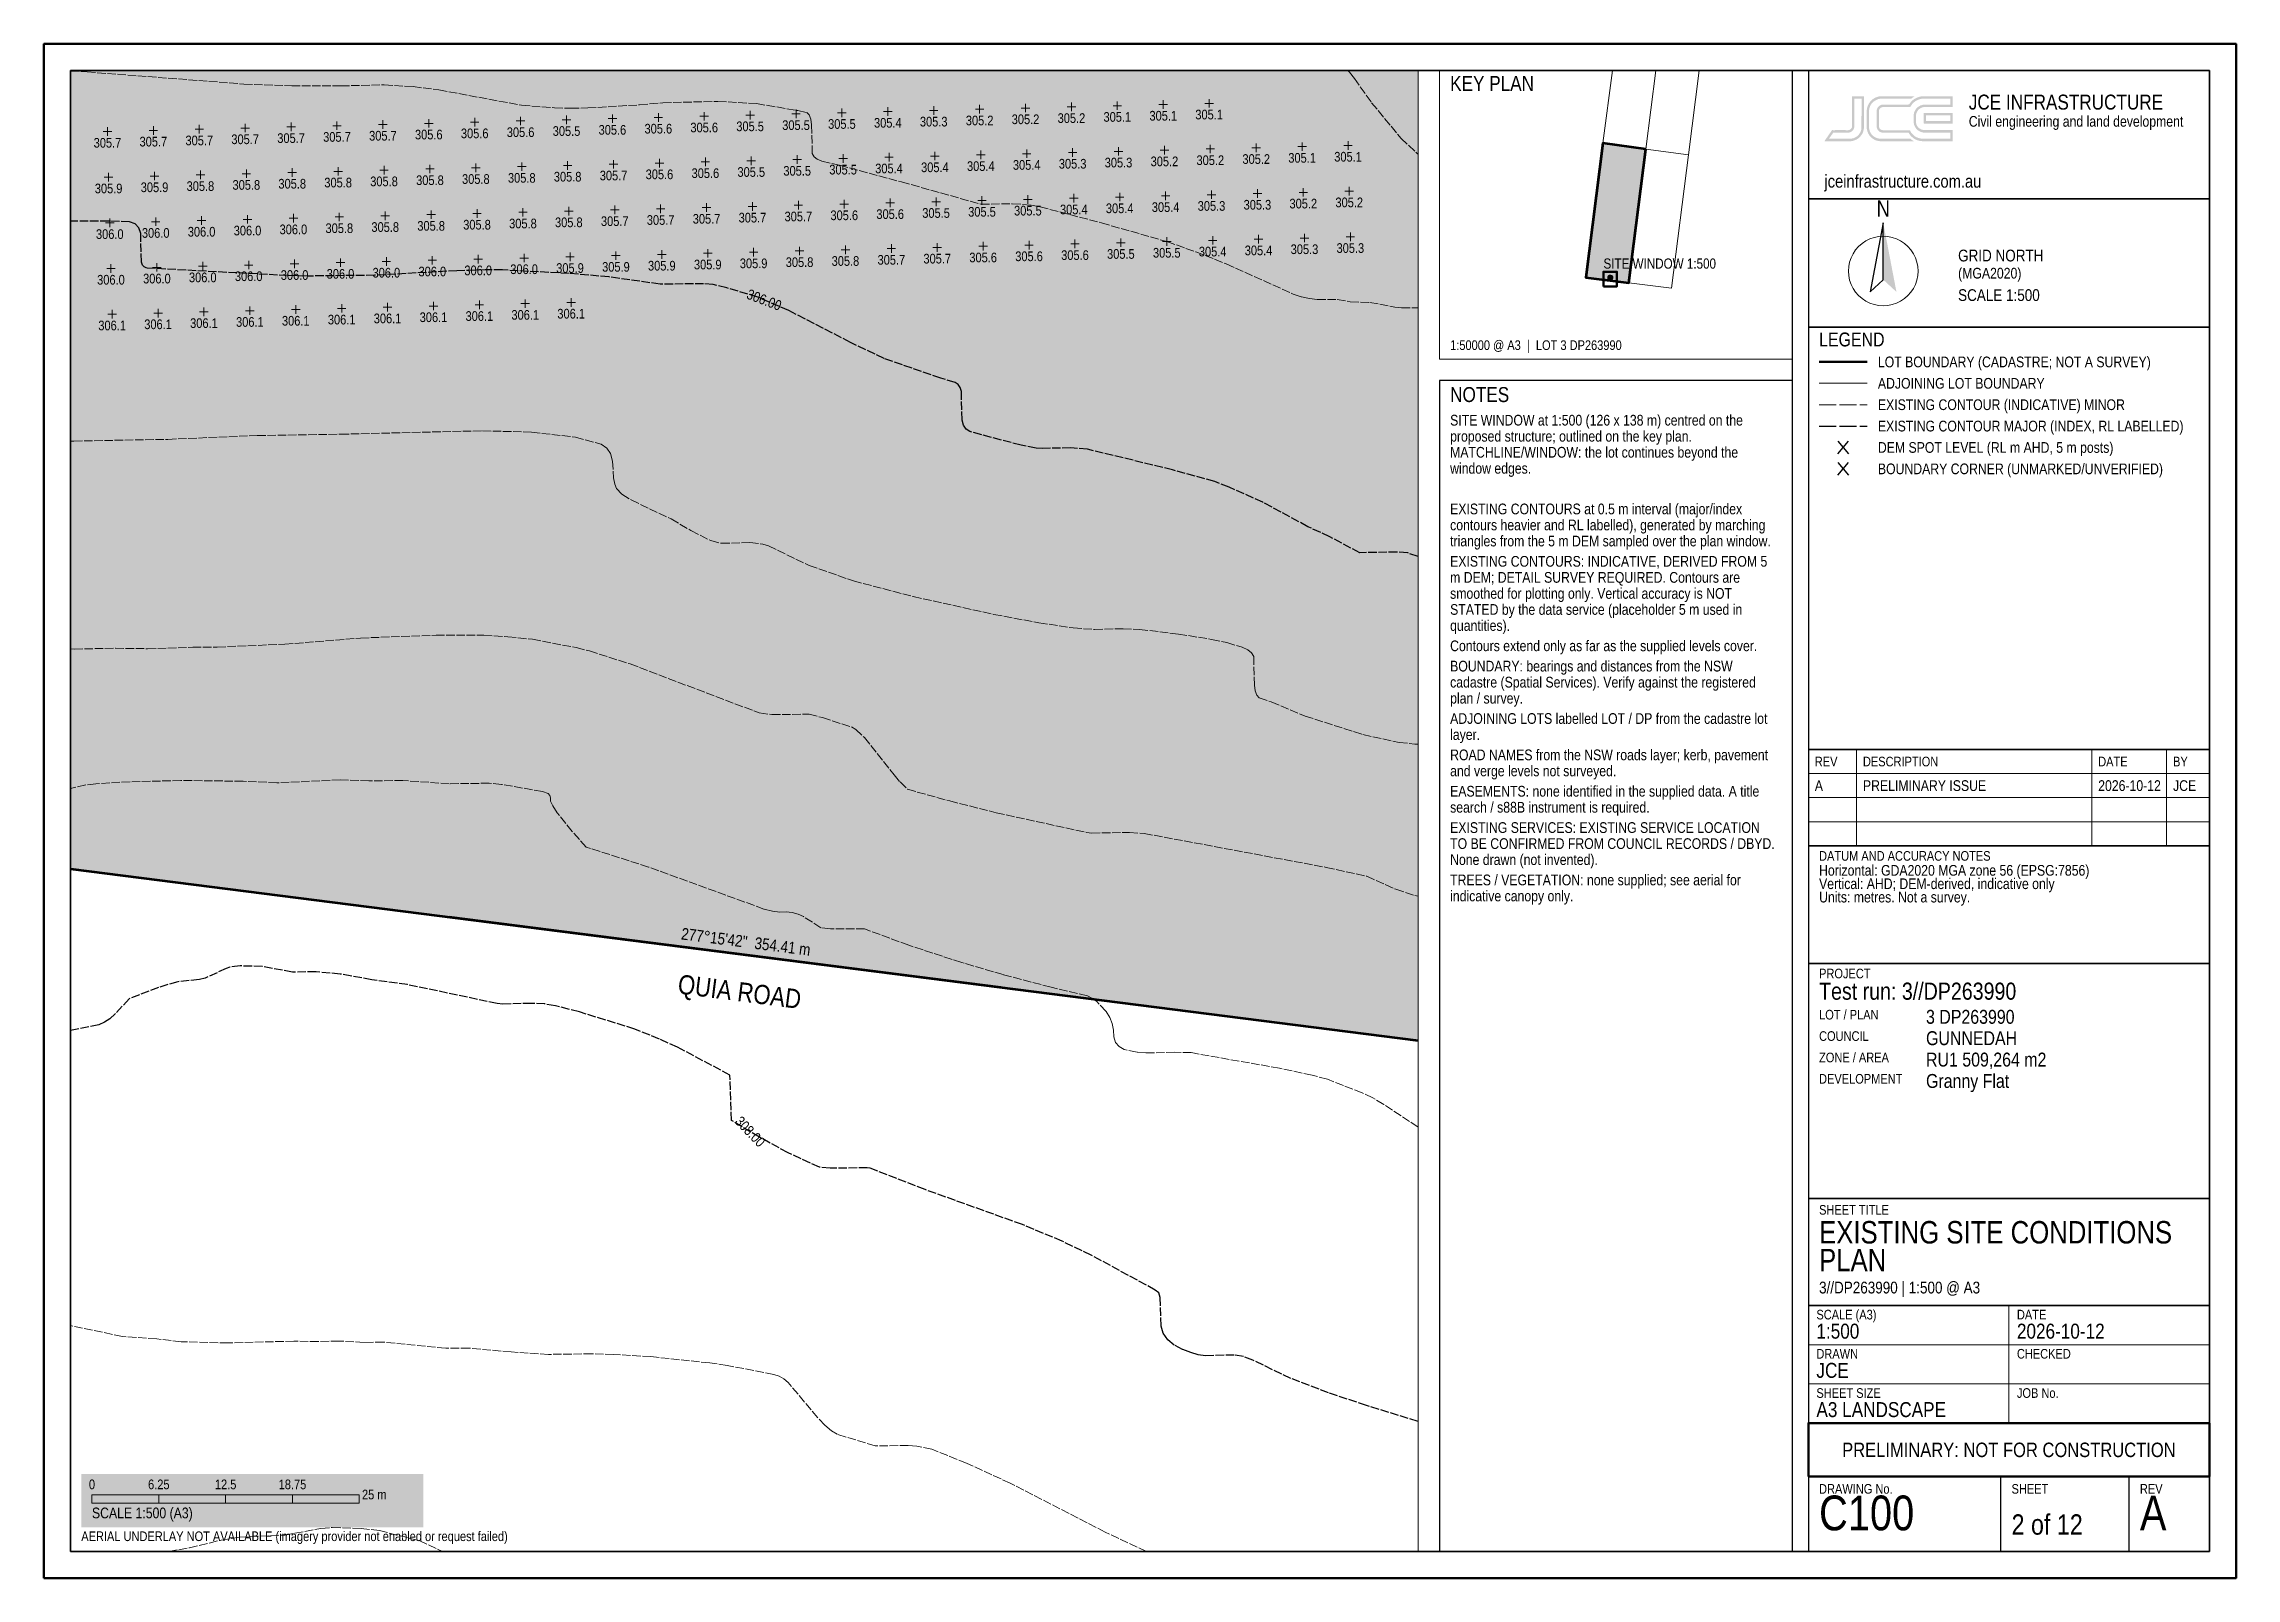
# Paper-space layout 'C100' of a CAD drawing. Header units: metres, sheet in millimetres. Extents: x 5 to 415, y 5 to 292.
# The model-space entities are those that its viewports show. They can reach past a viewport. Long polylines and large blocks are cut down to what shows.
import ezdxf
from ezdxf.enums import TextEntityAlignment as Align

# ---------------------------------------------------------------- set-up
doc = ezdxf.new("R2010")
doc.units = ezdxf.units.M
doc.header["$LTSCALE"] = 2.5
doc.linetypes.add('DASHED', pattern=[1.524, 1.27, -0.254])
for name, color, linetype, lineweight in [('A-BLDG-SLAB', 5, 'CONTINUOUS', 50), ('C-ANNO-BRNG', 7, 'CONTINUOUS', 18), ('C-ANNO-CNTR', 8, 'CONTINUOUS', 13), ('C-ANNO-LOGO', 2, 'CONTINUOUS', 13), ('C-ANNO-NOTE', 7, 'CONTINUOUS', 18), ('C-ANNO-NRTH', 7, 'CONTINUOUS', 18), ('C-ANNO-ROAD', 7, 'CONTINUOUS', 25), ('C-ANNO-STMP', 1, 'CONTINUOUS', 35), ('C-ANNO-TABL', 7, 'CONTINUOUS', 18), ('C-ANNO-TTLB', 7, 'CONTINUOUS', 25), ('C-ANNO-WNDW', 1, 'CONTINUOUS', 35), ('C-PROP-ADJN', 9, 'CONTINUOUS', 13), ('C-PROP-BDY', 3, 'CONTINUOUS', 50), ('C-TOPO-EXST', 8, 'DASHED', 13), ('C-TOPO-SPOT', 8, 'CONTINUOUS', 13)]:
    doc.layers.add(name, color=color, linetype=linetype, lineweight=lineweight)
doc.layers.add('C-ANNO-VPRT', color=7, linetype='CONTINUOUS', lineweight=13, plot=False)
doc.styles.add('ARIAL NARROW', font='arialn.ttf')

psp = doc.layouts.new('C100')

# ---------------------------------------------------------------- texts
at = {"layer": 'C-ANNO-BRNG', "true_color": 0x00661a, "style": 'ARIAL NARROW'}
psp.add_text('277°15\'42"  354.41 m', height=2.2, rotation=-7.2616, dxfattribs=at).set_placement((136.3, 124.04), align=Align.MIDDLE_CENTER)
at = {"layer": 'C-ANNO-CNTR', "true_color": 0x595959, "style": 'ARIAL NARROW'}
for s, rotation, p in [('306.00', -20.9189, (139.72, 244.11)), ('308.00', -46.1977, (137.1, 88.53))]:
    psp.add_text(s, height=1.9, rotation=rotation, dxfattribs=at).set_placement(p, align=Align.MIDDLE_CENTER)
at = {"layer": 'C-ANNO-NOTE', "style": 'ARIAL NARROW'}
for s, height, p in [('KEY PLAN', 2.8, (268, 286)), ('SITE WINDOW at 1:500 (126 x 138 m) centred on the', 2, (268, 222.6)), ('proposed structure; outlined on the key plan.', 2, (268, 219.6)), ('window edges.', 2, (268, 213.6)), ('MATCHLINE/WINDOW: the lot continues beyond the', 2, (268, 216.6)), ('EXISTING CONTOURS at 0.5 m interval (major/index', 2, (268, 206)), ('contours heavier and RL labelled), generated by marching', 2, (268, 203)), ('triangles from the 5 m DEM sampled over the plan window.', 2, (268, 200)), ('m DEM; DETAIL SURVEY REQUIRED. Contours are', 2, (268, 193.2)), ('EXISTING CONTOURS: INDICATIVE, DERIVED FROM 5', 2, (268, 196.2)), ('smoothed for plotting only. Vertical accuracy is NOT', 2, (268, 190.2)), ('STATED by the data service (placeholder 5 m used in', 2, (268, 187.2)), ('quantities).', 2, (268, 184.2)), ('Contours extend only as far as the supplied levels cover.', 2, (268, 180.4)), ('BOUNDARY: bearings and distances from the NSW', 2, (268, 176.6)), ('cadastre (Spatial Services). Verify against the registered', 2, (268, 173.6)), ('plan / survey.', 2, (268, 170.6)), ('ADJOINING LOTS labelled LOT / DP from the cadastre lot', 2, (268, 166.8)), ('layer.', 2, (268, 163.8)), ('ROAD NAMES from the NSW roads layer; kerb, pavement', 2, (268, 160)), ('and verge levels not surveyed.', 2, (268, 157)), ('EASEMENTS: none identified in the supplied data. A title', 2, (268, 153.2)), ('search / s88B instrument is required.', 2, (268, 150.2)), ('TO BE CONFIRMED FROM COUNCIL RECORDS / DBYD.', 2, (268, 143.4)), ('EXISTING SERVICES: EXISTING SERVICE LOCATION', 2, (268, 146.4)), ('None drawn (not invented).', 2, (268, 140.4)), ('TREES / VEGETATION: none supplied; see aerial for', 2, (268, 136.6)), ('indicative canopy only.', 2, (268, 133.6))]:
    psp.add_text(s, height=height, dxfattribs=at).set_placement(p, align=Align.TOP_LEFT)
psp.add_text('1:50000 @ A3  |  LOT 3 DP263990', height=1.8, dxfattribs=at).set_placement((268, 234.2), align=Align.BOTTOM_LEFT)
at = {"layer": 'C-ANNO-NOTE', "true_color": 0x000000, "style": 'ARIAL NARROW'}
psp.add_text('NOTES', height=2.8, dxfattribs=at).set_placement((268, 227.8), align=Align.TOP_LEFT)
at = {"layer": 'C-ANNO-NOTE', "true_color": 0x404040, "style": 'ARIAL NARROW'}
psp.add_text('AERIAL UNDERLAY NOT AVAILABLE (imagery provider not enabled or request failed)', height=1.8, dxfattribs=at).set_placement((12, 11.4), align=Align.BOTTOM_LEFT)
at = {"layer": 'C-ANNO-NRTH', "style": 'ARIAL NARROW'}
psp.add_text('N', height=3, dxfattribs=at).set_placement((349, 261.2), align=Align.MIDDLE_CENTER)
for s, height, p in [('GRID NORTH', 2.2, (363, 253.5)), ('(MGA2020)', 2, (363, 250.1)), ('SCALE 1:500', 2.2, (363, 246.1)), ('SCALE 1:500 (A3)', 2, (14, 18.2))]:
    psp.add_text(s, height=height, dxfattribs=at).set_placement(p, align=Align.TOP_LEFT)
for s, p in [('0', (14, 21.1)), ('6.25', (26.5, 21.1)), ('12.5', (39, 21.1)), ('18.75', (51.5, 21.1))]:
    psp.add_text(s, height=1.8, dxfattribs=at).set_placement(p, align=Align.BOTTOM_CENTER)
psp.add_text('25 m', height=1.8, dxfattribs=at).set_placement((64.5, 19.2), align=Align.BOTTOM_LEFT)
at = {"layer": 'C-ANNO-ROAD', "true_color": 0x333333, "style": 'ARIAL NARROW'}
psp.add_text('QUIA ROAD', height=3.6, rotation=-7.2616, dxfattribs=at).set_placement((135.12, 114.71), align=Align.MIDDLE_CENTER)
at = {"layer": 'C-ANNO-STMP', "true_color": 0xb81a1a, "style": 'ARIAL NARROW'}
psp.add_text('PRELIMINARY: NOT FOR CONSTRUCTION', height=2.7, dxfattribs=at).set_placement((372.5, 29), align=Align.MIDDLE_CENTER)
at = {"layer": 'C-ANNO-TABL', "style": 'ARIAL NARROW'}
for s, height, p in [('REV', 1.8, (336.2, 157.75)), ('DESCRIPTION', 1.8, (345.2, 157.75)), ('DATE', 1.8, (389.2, 157.75)), ('BY', 1.8, (403.2, 157.75)), ('A', 2, (336.2, 153.25)), ('PRELIMINARY ISSUE', 2, (345.2, 153.25)), ('2026-10-12', 2, (389.2, 153.25)), ('JCE', 2, (403.2, 153.25))]:
    psp.add_text(s, height=height, dxfattribs=at).set_placement(p, align=Align.MIDDLE_LEFT)
at = {"layer": 'C-ANNO-TTLB', "style": 'ARIAL NARROW'}
for s, height, p in [('JCE INFRASTRUCTURE', 2.8, (365, 282.5)), ('LEGEND', 2.6, (337, 238)), ('Vertical: AHD; DEM-derived, indicative only', 2, (337, 135.9)), ('Horizontal: GDA2020 MGA zone 56 (EPSG:7856)', 2, (337, 138.4)), ('Units: metres. Not a survey.', 2, (337, 133.4)), ('Test run: 3//DP263990', 3.2, (337, 116.4)), ('3 DP263990', 2.6, (357, 111.3)), ('GUNNEDAH', 2.6, (357, 107.3)), ('RU1 509,264 m2', 2.6, (357, 103.3)), ('Granny Flat', 2.6, (357, 99.3)), ('EXISTING SITE CONDITIONS', 4.2, (337, 71.8)), ('PLAN', 4.2, (337, 66.6)), ('1:500', 2.8, (336.5, 52.6)), ('2026-10-12', 2.8, (374, 52.6)), ('JCE', 2.8, (336.5, 45.27)), ('A3 LANDSCAPE', 2.8, (336.5, 37.93))]:
    psp.add_text(s, height=height, dxfattribs=at).set_placement(p, align=Align.TOP_LEFT)
at = {"layer": 'C-ANNO-TTLB', "true_color": 0x404040, "style": 'ARIAL NARROW'}
psp.add_text('Civil engineering and land development', height=2, dxfattribs=at).set_placement((365, 278.5), align=Align.TOP_LEFT)
at = {"layer": 'C-ANNO-TTLB', "true_color": 0x1a408c, "style": 'ARIAL NARROW'}
psp.add_text('jceinfrastructure.com.au', height=2.4, dxfattribs=at).set_placement((338, 267.5), align=Align.TOP_LEFT)
at = {"layer": 'C-ANNO-TTLB', "style": 'ARIAL NARROW'}
for s, p in [('LOT BOUNDARY (CADASTRE; NOT A SURVEY)', (348, 232.5)), ('ADJOINING LOT BOUNDARY', (348, 228.5)), ('EXISTING CONTOUR (INDICATIVE) MINOR', (348, 224.5)), ('EXISTING CONTOUR MAJOR (INDEX, RL LABELLED)', (348, 220.5)), ('DEM SPOT LEVEL (RL m AHD, 5 m posts)', (348, 216.5)), ('BOUNDARY CORNER (UNMARKED/UNVERIFIED)', (348, 212.5))]:
    psp.add_text(s, height=2, dxfattribs=at).set_placement(p, align=Align.MIDDLE_LEFT)
at = {"layer": 'C-ANNO-TTLB', "true_color": 0x595959, "style": 'ARIAL NARROW'}
for s, p in [('DATUM AND ACCURACY NOTES', (337, 141)), ('PROJECT', (337, 119)), ('LOT / PLAN', (337, 111.3)), ('COUNCIL', (337, 107.3)), ('ZONE / AREA', (337, 103.3)), ('DEVELOPMENT', (337, 99.3)), ('SHEET TITLE', (337, 74.8)), ('SCALE (A3)', (336.5, 55.2)), ('DATE', (374, 55.2)), ('DRAWN', (336.5, 47.87)), ('CHECKED', (374, 47.87)), ('SHEET SIZE', (336.5, 40.53)), ('JOB No.', (374, 40.53)), ('DRAWING No.', (337, 22.6)), ('SHEET', (373, 22.6)), ('REV', (397, 22.6))]:
    psp.add_text(s, height=1.8, dxfattribs=at).set_placement(p, align=Align.TOP_LEFT)
at = {"layer": 'C-ANNO-TTLB', "true_color": 0x333333, "style": 'ARIAL NARROW'}
psp.add_text('3//DP263990 | 1:500 @ A3', height=2.2, dxfattribs=at).set_placement((337, 57.6), align=Align.BOTTOM_LEFT)
at = {"layer": 'C-ANNO-TTLB', "style": 'ARIAL NARROW'}
for s, height, p in [('C100', 6.5, (337, 12)), ('2 of 12', 3.8, (373, 12)), ('A', 6.5, (397, 12))]:
    psp.add_text(s, height=height, dxfattribs=at).set_placement(p, align=Align.BOTTOM_LEFT)
at = {"layer": 'C-ANNO-WNDW', "true_color": 0xcc1a1a, "style": 'ARIAL NARROW'}
psp.add_text('SITE WINDOW 1:500', height=1.9, dxfattribs=at).set_placement((296.68, 249.38), align=Align.BOTTOM_LEFT)
at = {"layer": 'C-TOPO-SPOT', "true_color": 0x9e9e9e, "style": 'ARIAL NARROW'}
for s, p in [('305.2', (188.59, 278.79)), ('305.2', (197.18, 279.01)), ('305.1', (205.76, 279.23)), ('305.1', (214.35, 279.45)), ('305.1', (222.93, 279.67)), ('305.7', (34.07, 274.83)), ('305.7', (42.65, 275.05)), ('305.7', (51.24, 275.27)), ('305.7', (59.82, 275.49)), ('305.7', (68.41, 275.71)), ('305.6', (76.99, 275.93)), ('305.6', (85.58, 276.15)), ('305.6', (94.16, 276.37)), ('305.5', (102.75, 276.59)), ('305.6', (111.33, 276.81)), ('305.6', (119.92, 277.03)), ('305.6', (128.5, 277.25)), ('305.5', (137.08, 277.47)), ('305.5', (145.67, 277.69)), ('305.5', (154.25, 277.91)), ('305.4', (162.84, 278.13)), ('305.3', (171.42, 278.35)), ('305.2', (180.01, 278.57)), ('305.7', (16.9, 274.39)), ('305.7', (25.48, 274.61)), ('305.3', (205.98, 270.69)), ('305.2', (214.57, 270.91)), ('305.2', (223.15, 271.13)), ('305.2', (231.74, 271.35)), ('305.1', (240.32, 271.57)), ('305.1', (248.91, 271.78)), ('305.8', (42.87, 266.51)), ('305.8', (51.45, 266.73)), ('305.8', (60.04, 266.95)), ('305.8', (68.62, 267.17)), ('305.8', (77.21, 267.39)), ('305.8', (85.79, 267.61)), ('305.8', (94.38, 267.83)), ('305.8', (102.96, 268.05)), ('305.7', (111.55, 268.27)), ('305.6', (120.13, 268.49)), ('305.6', (128.72, 268.71)), ('305.5', (137.3, 268.93)), ('305.5', (145.89, 269.15)), ('305.5', (154.47, 269.37)), ('305.4', (163.06, 269.59)), ('305.4', (171.64, 269.81)), ('305.4', (180.23, 270.03)), ('305.4', (188.81, 270.25)), ('305.3', (197.4, 270.47)), ('305.9', (17.11, 265.85)), ('305.9', (25.7, 266.07)), ('305.8', (34.28, 266.29)), ('305.3', (223.37, 262.58)), ('305.3', (231.96, 262.8)), ('305.2', (240.54, 263.02)), ('305.2', (249.13, 263.24)), ('305.8', (60.26, 258.41)), ('305.8', (68.84, 258.63)), ('305.8', (77.43, 258.85)), ('305.8', (86.01, 259.07)), ('305.8', (94.6, 259.29)), ('305.8', (103.18, 259.51)), ('305.7', (111.77, 259.73)), ('305.7', (120.35, 259.95)), ('305.7', (128.94, 260.17)), ('305.7', (137.52, 260.39)), ('305.7', (146.11, 260.61)), ('305.6', (154.69, 260.83)), ('305.6', (163.28, 261.05)), ('305.5', (171.86, 261.26)), ('305.5', (180.45, 261.48)), ('305.5', (189.03, 261.7)), ('305.4', (197.62, 261.92)), ('305.4', (206.2, 262.14)), ('305.4', (214.79, 262.36)), ('306.0', (17.33, 257.31)), ('306.0', (25.92, 257.53)), ('306.0', (34.5, 257.75)), ('306.0', (43.09, 257.97)), ('306.0', (51.67, 258.19)), ('305.4', (232.17, 254.26)), ('305.3', (240.76, 254.48)), ('305.3', (249.34, 254.7)), ('306.0', (69.06, 250.09)), ('306.0', (77.65, 250.31)), ('306.0', (86.23, 250.52)), ('306.0', (94.82, 250.74)), ('305.9', (103.4, 250.96)), ('305.9', (111.99, 251.18)), ('305.9', (120.57, 251.4)), ('305.9', (129.16, 251.62)), ('305.9', (137.74, 251.84)), ('305.8', (146.33, 252.06)), ('305.8', (154.91, 252.28)), ('305.7', (163.5, 252.5)), ('305.7', (172.08, 252.72)), ('305.6', (180.67, 252.94)), ('305.6', (189.25, 253.16)), ('305.6', (197.84, 253.38)), ('305.5', (206.42, 253.6)), ('305.5', (215.01, 253.82)), ('305.4', (223.59, 254.04)), ('306.0', (17.55, 248.77)), ('306.0', (26.14, 248.99)), ('306.0', (34.72, 249.21)), ('306.0', (43.31, 249.43)), ('306.0', (51.89, 249.65)), ('306.0', (60.48, 249.87)), ('306.1', (86.45, 241.98)), ('306.1', (95.03, 242.2)), ('306.1', (103.62, 242.42)), ('306.1', (17.77, 240.22)), ('306.1', (26.36, 240.44)), ('306.1', (34.94, 240.66)), ('306.1', (43.53, 240.88)), ('306.1', (52.11, 241.1)), ('306.1', (60.7, 241.32)), ('306.1', (69.28, 241.54)), ('306.1', (77.87, 241.76))]:
    psp.add_text(s, height=1.8, dxfattribs=at).set_placement(p, align=Align.TOP_CENTER)

msp = doc.modelspace()

# ---------------------------------------------------------------- hatches: boundary and pattern name
at = {"layer": 'A-BLDG-SLAB', "true_color": 0x1a33b2}
for points in [[(227880.51, 6571855.95), (227879.87, 6571853.68), (227879.01, 6571851.49), (227877.95, 6571849.39), (227876.68, 6571847.4), (227875.22, 6571845.55), (227873.59, 6571843.85), (227871.8, 6571842.32), (227869.87, 6571840.97), (227867.82, 6571839.82), (227865.66, 6571838.88), (227863.42, 6571838.15), (227861.12, 6571837.64), (227858.78, 6571837.36), (227856.43, 6571837.31), (227854.08, 6571837.49), (227845.15, 6571838.63), (227842.83, 6571839.04), (227840.56, 6571839.68), (227838.37, 6571840.54), (227836.27, 6571841.61), (227834.29, 6571842.87), (227832.44, 6571844.33), (227830.74, 6571845.96), (227829.2, 6571847.75), (227827.86, 6571849.68), (227826.7, 6571851.74), (227825.76, 6571853.89), (227825.03, 6571856.13), (227824.52, 6571858.43), (227824.24, 6571860.77), (227824.19, 6571863.13), (227824.38, 6571865.47), (227825.01, 6571870.43), (227825.42, 6571872.75), (227826.06, 6571875.02), (227826.91, 6571877.21), (227827.98, 6571879.31), (227829.25, 6571881.3), (227830.71, 6571883.15), (227832.34, 6571884.85), (227834.13, 6571886.38), (227836.06, 6571887.73), (227838.11, 6571888.88), (227840.27, 6571889.83), (227842.51, 6571890.56), (227844.81, 6571891.06), (227847.15, 6571891.34), (227849.5, 6571891.39), (227851.85, 6571891.21), (227860.78, 6571890.07), (227863.1, 6571889.66), (227865.36, 6571889.02), (227867.56, 6571888.16), (227869.66, 6571887.1), (227871.64, 6571885.83), (227873.49, 6571884.37), (227875.19, 6571882.74), (227876.72, 6571880.95), (227878.07, 6571879.02), (227879.22, 6571876.97), (227880.17, 6571874.81), (227880.9, 6571872.57), (227881.41, 6571870.27), (227881.69, 6571867.93), (227881.73, 6571865.58), (227881.55, 6571863.23), (227880.92, 6571858.27)], [(227848.18, 6571862.44), (227848.82, 6571867.4), (227857.74, 6571866.26), (227857.11, 6571861.3)]]:
    msp.add_hatch(color=7, dxfattribs=at).paths.add_polyline_path(points)
at = {"layer": 'A-BLDG-SLAB', "true_color": 0xc7d6ff, "transparency": 33554623}
msp.add_hatch(color=7, dxfattribs=at).paths.add_polyline_path([(227848.18, 6571862.44), (227848.82, 6571867.4), (227857.74, 6571866.26), (227857.11, 6571861.3)])
msp.add_hatch(color=7, dxfattribs=at).paths.add_polyline_path([(227848.18, 6571862.44), (227848.82, 6571867.4), (227857.74, 6571866.26), (227857.11, 6571861.3)])
at = {"layer": 'C-PROP-BDY', "true_color": 0xffe633, "transparency": 33554521}
msp.add_hatch(color=7, dxfattribs=at).paths.add_polyline_path([(228025.27, 6571814.67), (227673.7, 6571859.47), (227625.75, 6571865.58), (227784.61, 6573120), (228184.96, 6573064.69)])
at = {"layer": 'C-PROP-BDY', "true_color": 0xe6f5e0}
msp.add_hatch(color=7, dxfattribs=at).paths.add_polyline_path([(228025.27, 6571814.67), (227673.7, 6571859.47), (227625.75, 6571865.58), (227784.61, 6573120), (228184.96, 6573064.69)])

# ---------------------------------------------------------------- linework, layer by layer
at = {"layer": 'A-BLDG-SLAB', "lineweight": 60, "true_color": 0x14339e}
msp.add_lwpolyline([(227857.11, 6571861.3), (227848.18, 6571862.44), (227848.82, 6571867.4), (227857.74, 6571866.26)], close=True, dxfattribs=at)
at = {"layer": 'C-PROP-ADJN', "lineweight": 9, "true_color": 0x737373}
for points in [[(227891.52, 6573950.44), (227784.61, 6573120), (228184.96, 6573064.69), (228298.12, 6573950.44)], [(228298.12, 6573950.44), (228184.96, 6573064.69), (228584.43, 6573013.67), (228704.08, 6573950.44)]]:
    msp.add_lwpolyline(points, dxfattribs=at)
at = {"layer": 'C-PROP-ADJN', "lineweight": 9, "true_color": 0x4c4c4c}
for points in [[(227882.02, 6573876.61), (227784.61, 6573120), (228184.96, 6573064.69), (228288.69, 6573876.61)], [(228288.69, 6573876.61), (228184.96, 6573064.69), (228584.43, 6573013.67), (228694.65, 6573876.61)]]:
    msp.add_lwpolyline(points, dxfattribs=at)
msp.add_lwpolyline([(228584.43, 6573013.67), (228184.96, 6573064.69), (228025.27, 6571814.67), (228424.78, 6571763.77)], close=True, dxfattribs=at)
at = {"layer": 'C-PROP-BDY', "lineweight": 60}
msp.add_lwpolyline([(228184.96, 6573064.69), (227784.61, 6573120), (227625.75, 6571865.58), (227673.7, 6571859.47), (228025.27, 6571814.67)], close=True, dxfattribs=at)
at = {"layer": 'C-PROP-BDY', "lineweight": 35}
msp.add_lwpolyline([(228184.96, 6573064.69), (227784.61, 6573120), (227625.75, 6571865.58), (227673.7, 6571859.47), (228025.27, 6571814.67)], close=True, dxfattribs=at)
at = {"layer": 'C-PROP-BDY', "lineweight": 50}
for points in [[(227787.87, 6571844.92), (227916.87, 6571828.49)], [(227824.77, 6571840.22), (227876.37, 6571833.65)]]:
    msp.add_lwpolyline(points, dxfattribs=at)
at = {"layer": 'C-TOPO-EXST', "lineweight": 13, "true_color": 0x808080}
for points in [[(227902.68, 6571920.88), (227902.72, 6571920.8), (227902.95, 6571920.53), (227904.1, 6571919.88), (227904.42, 6571919.8), (227905.54, 6571919.74), (227908.23, 6571919.81), (227908.56, 6571919.62), (227908.96, 6571919.23), (227909.42, 6571918.65), (227911.03, 6571916.37), (227913.78, 6571913.04), (227915.32, 6571911.6), (227916.52, 6571910.73), (227916.87, 6571910.55)], [(227787.87, 6571919.4), (227790.91, 6571919.25), (227805.58, 6571918.12), (227810.05, 6571917.96), (227814.65, 6571917.95), (227818.7, 6571918.04), (227821.39, 6571917.88), (227823.81, 6571917.57), (227831.55, 6571916.14), (227834.61, 6571915.9), (227836.14, 6571915.85), (227837.73, 6571915.88), (227842.57, 6571916.17), (227844.76, 6571916.37), (227849.9, 6571916.5), (227853.52, 6571916.29), (227857.38, 6571915.64), (227858.21, 6571915.46), (227858.43, 6571915.23), (227858.58, 6571914.84), (227858.66, 6571914.29), (227858.73, 6571911.62), (227858.89, 6571911.32), (227859.18, 6571911.08), (227859.62, 6571910.9), (227861.28, 6571910.53), (227867.06, 6571908.97), (227874.5, 6571906.88), (227877.42, 6571906.93), (227879.22, 6571906.8), (227880.03, 6571906.64), (227885.77, 6571905.13), (227891.87, 6571903.39), (227894.58, 6571902.43), (227897.44, 6571901.3), (227903.69, 6571898.48), (227904.47, 6571898.22), (227905.22, 6571898.05), (227905.95, 6571897.98), (227907.8, 6571897.96), (227909.03, 6571897.76), (227910.87, 6571897.7), (227913.21, 6571897.25), (227913.83, 6571897.19), (227916.2, 6571897.2)], [(227787.87, 6571884.73), (227789.68, 6571884.73), (227798.47, 6571884.89), (227806.83, 6571885.25), (227814.62, 6571885.37), (227827.89, 6571885.69), (227832.48, 6571885.56), (227836.58, 6571885.09), (227838.99, 6571884.44), (227839.51, 6571884.08), (227839.86, 6571883.56), (227840.05, 6571882.86), (227840.14, 6571881.28), (227840.26, 6571880.71), (227840.42, 6571880.29), (227840.93, 6571879.76), (227841.8, 6571879.22), (227845.53, 6571877.44), (227847.38, 6571876.36), (227849.23, 6571875.42), (227850.21, 6571875.17), (227852.9, 6571875.23), (227854.11, 6571875.09), (227854.63, 6571874.93), (227858.43, 6571873.09), (227862.57, 6571871.65), (227868.16, 6571870.19), (227875.7, 6571868.52), (227879.92, 6571867.73), (227883.13, 6571867.25), (227885.1, 6571867.11), (227887.79, 6571867.18), (227889.33, 6571867.12), (227892.96, 6571866.68), (227896.07, 6571866.18), (227897.49, 6571865.88), (227898.91, 6571865.46), (227899.45, 6571865.2), (227899.81, 6571864.91), (227900, 6571864.58), (227900.07, 6571861.91), (227900.15, 6571861.36), (227900.29, 6571860.96), (227900.5, 6571860.72), (227901.65, 6571860.33), (227904.81, 6571859.01), (227910.22, 6571857.28), (227913.59, 6571856.54), (227915.08, 6571856.39), (227916.87, 6571856.41)], [(227787.87, 6571865.33), (227789.72, 6571865.28), (227793.56, 6571865.35), (227796.57, 6571865.31), (227800.79, 6571865.45), (227803.09, 6571865.46), (227809.4, 6571865.73), (227816.49, 6571866.31), (227823.54, 6571866.56), (227828.01, 6571866.57), (227830.25, 6571866.42), (227832.57, 6571866.19), (227836.65, 6571865.41), (227837.89, 6571865.1), (227841.69, 6571863.88), (227853.77, 6571859.3), (227854.95, 6571859.14), (227858.42, 6571859.19), (227859.68, 6571858.86), (227862.38, 6571857.99), (227862.79, 6571857.76), (227863.61, 6571857), (227866.38, 6571853.51), (227866.93, 6571852.85), (227867.63, 6571852.16), (227871.58, 6571851.07), (227875.93, 6571849.97), (227884.36, 6571848.13), (227884.86, 6571848.07), (227888.39, 6571848.13), (227889.75, 6571848.03), (227906.79, 6571844.86), (227910.57, 6571844.03), (227913.29, 6571842.81), (227915.07, 6571842.22), (227915.76, 6571842.1), (227916.31, 6571842.12)], [(227916.57, 6571819.78), (227912.18, 6571822.69), (227911.15, 6571823.31), (227910.16, 6571823.76), (227906.89, 6571825.05), (227905.47, 6571825.42), (227902.41, 6571826.07), (227894.16, 6571827.53), (227892.62, 6571827.56), (227889.93, 6571827.5), (227889.1, 6571827.59), (227887.9, 6571827.83), (227887.41, 6571828.09), (227887.08, 6571828.48), (227886.91, 6571829), (227886.89, 6571829.64), (227886.77, 6571830.25), (227886.54, 6571830.83), (227886.2, 6571831.38), (227885.32, 6571832.32), (227884.88, 6571832.63), (227884.45, 6571832.84), (227881.05, 6571833.65), (227876.57, 6571834.83), (227872.7, 6571835.96), (227867.75, 6571837.58), (227863.62, 6571839.1), (227860.42, 6571839.1), (227859.54, 6571839.21), (227857.91, 6571840.25), (227857.39, 6571840.48), (227856.85, 6571840.63), (227856.29, 6571840.7), (227855.7, 6571840.68), (227855.01, 6571840.77), (227854.21, 6571840.96), (227843.42, 6571844.89), (227837.58, 6571846.75), (227836.28, 6571848.22), (227834.87, 6571849.97), (227834.47, 6571850.6), (227834.26, 6571851.06), (227834.25, 6571851.36), (227834.17, 6571851.59), (227834.02, 6571851.77), (227833.5, 6571851.96), (227829.68, 6571852.61), (227828.52, 6571852.73), (227824.77, 6571852.68), (227820.45, 6571852.98), (227817.27, 6571852.95), (227814.58, 6571853.04), (227808.67, 6571852.77), (227805.5, 6571852.91), (227799.69, 6571852.99), (227793.99, 6571852.82), (227791.74, 6571852.68), (227790.8, 6571852.57), (227787.94, 6571851.88)], [(227893.44, 6571779.38), (227891.04, 6571780.38), (227886.12, 6571782.68), (227877.24, 6571787.26), (227873.16, 6571789.13), (227869.89, 6571790.45), (227868.49, 6571790.74), (227867.7, 6571790.79), (227864.62, 6571790.75), (227861.04, 6571791.84), (227860.51, 6571792.17), (227859.91, 6571792.68), (227859.23, 6571793.39), (227856.46, 6571796.69), (227856.07, 6571797.02), (227855.63, 6571797.27), (227855.14, 6571797.44), (227850.76, 6571798.28), (227849.14, 6571798.51), (227843.63, 6571799.1), (227840.16, 6571799.31), (227838.14, 6571799.37), (227834.07, 6571799.31), (227830.57, 6571799.54), (227826.65, 6571799.89), (227824.45, 6571799.89), (227818.64, 6571800.45), (227816.82, 6571800.43), (227814.5, 6571800.56), (227812.55, 6571800.5), (227810.26, 6571800.55), (227804.11, 6571800.38), (227799.72, 6571800.49), (227797.42, 6571800.75), (227794.23, 6571800.99), (227787.87, 6571802.31)], [(227788.42, 6571779.71), (227788.48, 6571779.72), (227792.36, 6571780.01), (227795.89, 6571780.42), (227800.48, 6571781.21), (227803.44, 6571781.94), (227805.21, 6571782.22), (227809.39, 6571782.41), (227812.78, 6571783.02), (227813.84, 6571783.12), (227816.53, 6571783.04), (227818.25, 6571782.83), (227821.96, 6571781.9), (227827.36, 6571779.38)]]:
    msp.add_lwpolyline(points, dxfattribs=at)
at = {"layer": 'C-TOPO-EXST', "lineweight": 30, "true_color": 0x808080}
for points in [[(227916.87, 6571873.46), (227914.41, 6571874.26), (227913.41, 6571874.35), (227909.93, 6571874.28), (227907.13, 6571875.77), (227905.07, 6571876.72), (227900.85, 6571879.01), (227897.7, 6571880.42), (227896.36, 6571880.94), (227892.42, 6571882.03), (227884.47, 6571883.96), (227882.9, 6571884.1), (227880.22, 6571884.03), (227879.65, 6571884.08), (227878.25, 6571884.34), (227873.45, 6571885.61), (227873.1, 6571885.85), (227872.86, 6571886.21), (227872.73, 6571886.69), (227872.67, 6571889.36), (227872.56, 6571889.74), (227872.37, 6571890.03), (227872.09, 6571890.22), (227870.75, 6571890.6), (227865.45, 6571892.44), (227862.31, 6571893.95), (227856.52, 6571896.94), (227853.62, 6571898.2), (227850.72, 6571899.06), (227849.47, 6571899.37), (227848.56, 6571899.44), (227844.49, 6571899.4), (227839.72, 6571900.08), (227835.99, 6571900.4), (227829.75, 6571900.73), (227828.14, 6571900.75), (227825.49, 6571900.66), (227817.8, 6571900.23), (227811.5, 6571900.16), (227809.68, 6571900.2), (227796.51, 6571900.91), (227796.26, 6571901.01), (227796.09, 6571901.19), (227796, 6571901.47), (227795.93, 6571904.13), (227795.75, 6571904.67), (227795.4, 6571905.04), (227794.89, 6571905.24), (227792.92, 6571905.31), (227788.25, 6571905.31)], [(227916.14, 6571792.81), (227910.54, 6571794.53), (227907, 6571795.71), (227903.48, 6571797.05), (227899.92, 6571798.77), (227899.05, 6571799.11), (227898.19, 6571799.25), (227895.5, 6571799.18), (227894.82, 6571799.27), (227894.11, 6571799.47), (227893.35, 6571799.77), (227892.56, 6571800.18), (227891.96, 6571800.68), (227891.55, 6571801.28), (227891.34, 6571801.96), (227891.27, 6571804.63), (227891.12, 6571805.07), (227890.8, 6571805.33), (227884.81, 6571808.59), (227882.1, 6571809.89), (227878.38, 6571811.45), (227869.28, 6571814.72), (227864.13, 6571816.72), (227863.87, 6571816.77), (227860.4, 6571816.71), (227859.41, 6571816.81), (227856.46, 6571818.16), (227853.8, 6571819.62), (227851.16, 6571821.19), (227851.02, 6571825.43), (227846.13, 6571828.03), (227844.44, 6571828.8), (227842.14, 6571829.73), (227836.95, 6571831.34), (227834.7, 6571831.91), (227833.72, 6571832.08), (227832.46, 6571832.14), (227829.78, 6571832.07), (227829.27, 6571832.12), (227820.87, 6571833.89), (227817.53, 6571834.35), (227814.59, 6571834.88), (227812.32, 6571835.08), (227810.12, 6571835.07), (227807.29, 6571835.58), (227805.24, 6571835.64), (227804.27, 6571835.52), (227803.93, 6571835.41), (227801.95, 6571834.49), (227801.41, 6571834.36), (227799.39, 6571834.16), (227797.58, 6571833.63), (227794.85, 6571832.57), (227793.55, 6571831.15), (227793.04, 6571830.7), (227792.53, 6571830.37), (227792.01, 6571830.13), (227787.87, 6571829.3)]]:
    msp.add_lwpolyline(points, dxfattribs=at)

# ---------------------------------------------------------------- hatches: boundary and pattern name
at = {"layer": 'C-ANNO-LOGO', "true_color": 0xc79929}
h = psp.add_hatch(color=7, dxfattribs=at)
h.paths.add_polyline_path([(345.37, 282.21), (343.18, 282.21), (343.18, 276.57), (343.12, 276.31), (342.96, 276.08), (342.68, 275.9), (342.43, 275.85), (340.09, 275.86), (339.88, 275.84), (339.43, 275.86), (338.08, 273.92), (338.02, 273.79), (342.91, 273.78), (343.14, 273.81), (343.49, 273.89), (344.02, 274.11), (344.42, 274.38), (344.68, 274.64), (344.94, 274.95), (345.18, 275.38), (345.28, 275.7), (345.38, 276.15)])
h.paths.add_polyline_path([(344.92, 281.76), (344.95, 281.7), (344.92, 276.05), (344.76, 275.53), (344.47, 275.07), (344.11, 274.71), (343.76, 274.49), (343.43, 274.35), (343.03, 274.26), (342.68, 274.24), (342.32, 274.26), (342.04, 274.24), (338.88, 274.25), (338.87, 274.28), (339.65, 275.39), (342.56, 275.39), (342.97, 275.53), (343.19, 275.69), (343.36, 275.87), (343.49, 276.09), (343.59, 276.39), (343.6, 281.73), (343.63, 281.76)], flags=16)
psp.add_hatch(color=7, dxfattribs=at).paths.add_polyline_path([(346.68, 281.33), (346.34, 280.89), (346.16, 280.55), (346.02, 280.18), (345.94, 279.82), (345.92, 279.59), (345.92, 276.15), (346.02, 275.66), (346.21, 275.19), (346.49, 274.76), (346.76, 274.48), (347.07, 274.23), (347.45, 274.02), (347.78, 273.89), (348.19, 273.81), (348.48, 273.78), (354.69, 273.79), (354.67, 273.84), (354.4, 273.99), (354.08, 274.25), (348.52, 274.24), (348.15, 274.29), (347.69, 274.42), (347.23, 274.68), (346.87, 275.01), (346.65, 275.3), (346.48, 275.63), (346.36, 276.16), (346.36, 279.65), (346.39, 279.89), (346.53, 280.31), (346.71, 280.65), (346.86, 280.87), (347.18, 281.18), (347.47, 281.39), (347.99, 281.64), (348.48, 281.75), (349.01, 281.76), (354.24, 281.75), (354.67, 282.07), (354.85, 282.16), (354.86, 282.21), (348.44, 282.21), (348.09, 282.14), (347.58, 281.96), (347.07, 281.68)])
h = psp.add_hatch(color=7, dxfattribs=at)
h.paths.add_polyline_path([(361.99, 282.19), (356.38, 282.21), (356.16, 282.18), (355.84, 282.12), (355.35, 281.96), (354.82, 281.68), (354.49, 281.44), (354.19, 281.14), (353.82, 280.66), (353.39, 280.64), (348.98, 280.65), (348.8, 280.64), (348.54, 280.55), (348.23, 280.37), (348.03, 280.17), (347.86, 279.89), (347.79, 279.65), (347.79, 276.36), (347.88, 276.07), (348.01, 275.86), (348.18, 275.67), (348.37, 275.53), (348.75, 275.39), (353.74, 275.37), (354.12, 274.82), (354.53, 274.43), (355.03, 274.11), (355.32, 273.98), (355.79, 273.85), (356.33, 273.78), (361.98, 273.79), (361.99, 275.84), (361.96, 275.86), (356.59, 275.86), (356.17, 275.96), (355.74, 276.19), (355.43, 276.5), (355.24, 276.84), (355.18, 277.02), (355.14, 277.23), (355.14, 278.72), (355.23, 279.11), (355.37, 279.38), (355.53, 279.61), (355.69, 279.77), (355.95, 279.95), (356.23, 280.09), (356.44, 280.15), (356.77, 280.19), (361.99, 280.19)])
h.paths.add_polyline_path([(361.56, 281.73), (361.56, 280.67), (361.54, 280.65), (356.56, 280.64), (355.99, 280.48), (355.52, 280.21), (355.14, 279.84), (354.96, 279.57), (354.8, 279.23), (354.74, 279.02), (354.69, 278.71), (354.69, 277.35), (354.74, 276.98), (354.8, 276.78), (354.96, 276.43), (355.15, 276.15), (355.42, 275.88), (355.73, 275.66), (356.08, 275.5), (356.56, 275.39), (361.49, 275.41), (361.56, 275.36), (361.56, 274.28), (361.53, 274.25), (356.66, 274.26), (356.6, 274.24), (356.13, 274.26), (355.47, 274.42), (355.06, 274.62), (354.75, 274.83), (354.29, 275.3), (354.19, 275.45), (353.99, 275.85), (348.89, 275.85), (348.66, 275.9), (348.49, 275.99), (348.35, 276.13), (348.25, 276.3), (348.22, 276.47), (348.23, 279.61), (348.28, 279.77), (348.41, 279.94), (348.68, 280.13), (348.98, 280.19), (354.05, 280.19), (354.09, 280.22), (354.22, 280.46), (354.41, 280.72), (354.78, 281.09), (354.97, 281.24), (355.29, 281.44), (355.55, 281.55), (355.93, 281.68), (356.34, 281.75), (361.54, 281.76)], flags=16)
h = psp.add_hatch(color=7, dxfattribs=at)
h.paths.add_polyline_path([(356.58, 279.08), (356.57, 277.13), (356.61, 277.09), (361.62, 277.08), (361.99, 277.1), (361.99, 279.09)])
h.paths.add_polyline_path([(357.01, 278.61), (357.08, 278.65), (361.54, 278.64), (361.56, 278.62), (361.56, 277.56), (361.54, 277.54), (357.04, 277.54), (357.01, 277.61)], flags=16)
at = {"layer": 'C-ANNO-NRTH', "true_color": 0x000000}
for points in [[(349, 258.5), (351.47, 245.6), (349, 247.88)], [(14, 20.6), (26.5, 20.6), (26.5, 19), (14, 19)], [(39, 20.6), (51.5, 20.6), (51.5, 19), (39, 19)]]:
    psp.add_hatch(color=7, dxfattribs=at).paths.add_polyline_path(points)
at = {"layer": 'C-ANNO-NRTH', "true_color": 0xffffff, "transparency": 33554636}
psp.add_hatch(color=7, dxfattribs=at).paths.add_polyline_path([(12, 24.5), (76, 24.5), (76, 14.5), (12, 14.5)])

# ---------------------------------------------------------------- linework, layer by layer
at = {"layer": 'C-ANNO-NRTH', "lineweight": 25}
psp.add_lwpolyline([(349, 258.5), (346.53, 245.6), (349, 247.88)], close=True, dxfattribs=at)
at = {"layer": 'C-ANNO-NRTH', "lineweight": 18}
for points in [[(345.04, 254.66), (344.4, 254.1)], [(345.75, 255.13), (345.04, 254.66)], [(346.51, 255.51), (345.75, 255.13)], [(347.32, 255.78), (346.51, 255.51)], [(348.15, 255.94), (347.32, 255.78)], [(349, 256), (348.15, 255.94)], [(349.85, 255.94), (349, 256)], [(350.68, 255.78), (349.85, 255.94)], [(351.49, 255.51), (350.68, 255.78)], [(352.25, 255.13), (351.49, 255.51)], [(352.96, 254.66), (352.25, 255.13)], [(353.6, 254.1), (352.96, 254.66)], [(342.56, 250.35), (342.5, 249.5)], [(342.72, 251.18), (342.56, 250.35)], [(342.99, 251.99), (342.72, 251.18)], [(343.37, 252.75), (342.99, 251.99)], [(343.84, 253.46), (343.37, 252.75)], [(344.4, 254.1), (343.84, 253.46)], [(354.16, 253.46), (353.6, 254.1)], [(354.63, 252.75), (354.16, 253.46)], [(355.01, 251.99), (354.63, 252.75)], [(355.28, 251.18), (355.01, 251.99)], [(355.44, 250.35), (355.28, 251.18)], [(355.5, 249.5), (355.44, 250.35)], [(342.5, 249.5), (342.56, 248.65)], [(342.56, 248.65), (342.72, 247.82)], [(342.72, 247.82), (342.99, 247.01)], [(342.99, 247.01), (343.37, 246.25)], [(343.37, 246.25), (343.84, 245.54)], [(354.16, 245.54), (354.63, 246.25)], [(354.63, 246.25), (355.01, 247.01)], [(355.01, 247.01), (355.28, 247.82)], [(355.28, 247.82), (355.44, 248.65)], [(355.44, 248.65), (355.5, 249.5)], [(343.84, 245.54), (344.4, 244.9)], [(344.4, 244.9), (345.04, 244.34)], [(345.04, 244.34), (345.75, 243.87)], [(345.75, 243.87), (346.51, 243.49)], [(346.51, 243.49), (347.32, 243.22)], [(347.32, 243.22), (348.15, 243.06)], [(348.15, 243.06), (349, 243)], [(349, 243), (349.85, 243.06)], [(349.85, 243.06), (350.68, 243.22)], [(350.68, 243.22), (351.49, 243.49)], [(351.49, 243.49), (352.25, 243.87)], [(352.25, 243.87), (352.96, 244.34)], [(352.96, 244.34), (353.6, 244.9)], [(353.6, 244.9), (354.16, 245.54)]]:
    psp.add_lwpolyline(points, dxfattribs=at)
for points in [[(14, 19), (26.5, 19), (26.5, 20.6), (14, 20.6)], [(26.5, 19), (39, 19), (39, 20.6), (26.5, 20.6)], [(39, 19), (51.5, 19), (51.5, 20.6), (39, 20.6)], [(51.5, 19), (64, 19), (64, 20.6), (51.5, 20.6)]]:
    psp.add_lwpolyline(points, close=True, dxfattribs=at)
at = {"layer": 'C-ANNO-STMP', "lineweight": 50, "true_color": 0xb81a1a}
psp.add_lwpolyline([(335, 24), (410, 24), (410, 34), (335, 34)], close=True, dxfattribs=at)
at = {"layer": 'C-ANNO-TABL', "lineweight": 25}
psp.add_lwpolyline([(266, 10), (332, 10), (332, 229), (266, 229)], close=True, dxfattribs=at)
at = {"layer": 'C-ANNO-TABL', "lineweight": 13}
for points in [[(344, 142), (344, 160)], [(388, 142), (388, 160)], [(402, 142), (402, 160)], [(335, 155.5), (410, 155.5)], [(335, 151), (410, 151)], [(335, 146.5), (410, 146.5)]]:
    psp.add_lwpolyline(points, dxfattribs=at)
at = {"layer": 'C-ANNO-TTLB', "lineweight": 50}
psp.add_lwpolyline([(5, 5), (415, 5), (415, 292), (5, 292)], close=True, dxfattribs=at)
at = {"layer": 'C-ANNO-TTLB', "lineweight": 35}
psp.add_lwpolyline([(10, 10), (410, 10), (410, 287), (10, 287)], close=True, dxfattribs=at)
at = {"layer": 'C-ANNO-TTLB', "lineweight": 25}
for points in [[(10, 10), (332, 10), (332, 287), (10, 287)], [(335, 263), (410, 263), (410, 287), (335, 287)], [(335, 239), (410, 239), (410, 263), (335, 263)], [(335, 160), (410, 160), (410, 239), (335, 239)], [(335, 142), (410, 142), (410, 160), (335, 160)], [(335, 120), (410, 120), (410, 142), (335, 142)], [(335, 76), (410, 76), (410, 120), (335, 120)], [(335, 56), (410, 56), (410, 76), (335, 76)], [(335, 34), (410, 34), (410, 56), (335, 56)], [(335, 10), (410, 10), (410, 24), (335, 24)]]:
    psp.add_lwpolyline(points, close=True, dxfattribs=at)
at = {"layer": 'C-ANNO-TTLB', "lineweight": 18}
for points in [[(372.5, 34), (372.5, 56)], [(335, 48.67), (410, 48.67)], [(335, 41.33), (410, 41.33)]]:
    psp.add_lwpolyline(points, dxfattribs=at)
at = {"layer": 'C-ANNO-TTLB', "lineweight": 25}
for points in [[(371, 10), (371, 24)], [(395, 10), (395, 24)]]:
    psp.add_lwpolyline(points, dxfattribs=at)
at = {"layer": 'C-ANNO-WNDW', "lineweight": 50}
psp.add_lwpolyline([(296.68, 246.61), (299.2, 246.61), (299.2, 249.38), (296.68, 249.38)], close=True, dxfattribs=at)
at = {"layer": 'C-PROP-ADJN', "lineweight": 13, "true_color": 0x595959}
psp.add_lwpolyline([(337, 228.5), (346, 228.5)], dxfattribs=at)
at = {"layer": 'C-PROP-BDY', "lineweight": 50, "true_color": 0x00801a}
psp.add_lwpolyline([(337, 232.5), (346, 232.5)], dxfattribs=at)
at = {"layer": 'C-PROP-BDY', "lineweight": 25, "true_color": 0x00801a}
for points in [[(340.5, 211.3), (342.5, 213.7)], [(340.5, 213.7), (342.5, 211.3)]]:
    psp.add_lwpolyline(points, dxfattribs=at)
at = {"layer": 'C-TOPO-EXST', "linetype": 'DASHED', "lineweight": 13, "true_color": 0x808080}
psp.add_lwpolyline([(337, 224.5), (346, 224.5)], dxfattribs=at)
at = {"layer": 'C-TOPO-EXST', "linetype": 'DASHED', "lineweight": 30, "true_color": 0x808080}
psp.add_lwpolyline([(337, 220.5), (346, 220.5)], dxfattribs=at)
at = {"layer": 'C-TOPO-SPOT', "lineweight": 9, "true_color": 0x9e9e9e}
for points in [[(111.33, 277.21), (111.33, 278.81)], [(119.92, 277.43), (119.92, 279.03)], [(128.5, 277.65), (128.5, 279.25)], [(137.08, 277.87), (137.08, 279.47)], [(144.87, 278.89), (146.47, 278.89)], [(145.67, 278.09), (145.67, 279.69)], [(153.45, 279.11), (155.05, 279.11)], [(154.25, 278.31), (154.25, 279.91)], [(162.04, 279.33), (163.64, 279.33)], [(162.84, 278.53), (162.84, 280.13)], [(170.62, 279.55), (172.22, 279.55)], [(171.42, 278.75), (171.42, 280.35)], [(179.21, 279.77), (180.81, 279.77)], [(180.01, 278.97), (180.01, 280.57)], [(187.79, 279.99), (189.39, 279.99)], [(188.59, 279.19), (188.59, 280.79)], [(196.38, 280.21), (197.98, 280.21)], [(197.18, 279.41), (197.18, 281.01)], [(204.96, 280.43), (206.56, 280.43)], [(205.76, 279.63), (205.76, 281.23)], [(213.55, 280.65), (215.15, 280.65)], [(214.35, 279.85), (214.35, 281.45)], [(222.13, 280.87), (223.73, 280.87)], [(222.93, 280.07), (222.93, 281.67)], [(16.1, 275.59), (17.7, 275.59)], [(16.9, 274.79), (16.9, 276.39)], [(24.68, 275.81), (26.28, 275.81)], [(25.48, 275.01), (25.48, 276.61)], [(33.27, 276.03), (34.87, 276.03)], [(34.07, 275.23), (34.07, 276.83)], [(41.85, 276.25), (43.45, 276.25)], [(42.65, 275.45), (42.65, 277.05)], [(50.44, 276.47), (52.04, 276.47)], [(51.24, 275.67), (51.24, 277.27)], [(59.02, 276.69), (60.62, 276.69)], [(59.82, 275.89), (59.82, 277.49)], [(67.61, 276.91), (69.21, 276.91)], [(68.41, 276.11), (68.41, 277.71)], [(76.19, 277.13), (77.79, 277.13)], [(76.99, 276.33), (76.99, 277.93)], [(84.78, 277.35), (86.38, 277.35)], [(85.58, 276.55), (85.58, 278.15)], [(93.36, 277.57), (94.96, 277.57)], [(94.16, 276.77), (94.16, 278.37)], [(101.95, 277.79), (103.55, 277.79)], [(102.75, 276.99), (102.75, 278.59)], [(110.53, 278.01), (112.13, 278.01)], [(119.12, 278.23), (120.72, 278.23)], [(127.7, 278.45), (129.3, 278.45)], [(136.28, 278.67), (137.88, 278.67)], [(128.72, 269.11), (128.72, 270.71)], [(137.3, 269.33), (137.3, 270.93)], [(145.89, 269.55), (145.89, 271.15)], [(154.47, 269.77), (154.47, 271.37)], [(162.26, 270.79), (163.86, 270.79)], [(163.06, 269.99), (163.06, 271.59)], [(170.84, 271.01), (172.44, 271.01)], [(171.64, 270.21), (171.64, 271.81)], [(179.43, 271.23), (181.03, 271.23)], [(180.23, 270.43), (180.23, 272.03)], [(188.01, 271.45), (189.61, 271.45)], [(188.81, 270.65), (188.81, 272.25)], [(196.6, 271.67), (198.2, 271.67)], [(197.4, 270.87), (197.4, 272.47)], [(205.18, 271.89), (206.78, 271.89)], [(205.98, 271.09), (205.98, 272.69)], [(213.77, 272.11), (215.37, 272.11)], [(214.57, 271.31), (214.57, 272.91)], [(222.35, 272.33), (223.95, 272.33)], [(223.15, 271.53), (223.15, 273.13)], [(230.94, 272.55), (232.54, 272.55)], [(231.74, 271.75), (231.74, 273.35)], [(239.52, 272.77), (241.12, 272.77)], [(240.32, 271.97), (240.32, 273.57)], [(248.11, 272.98), (249.71, 272.98)], [(248.91, 272.18), (248.91, 273.78)], [(16.31, 267.05), (17.91, 267.05)], [(17.11, 266.25), (17.11, 267.85)], [(24.9, 267.27), (26.5, 267.27)], [(25.7, 266.47), (25.7, 268.07)], [(33.48, 267.49), (35.08, 267.49)], [(34.28, 266.69), (34.28, 268.29)], [(42.07, 267.71), (43.67, 267.71)], [(42.87, 266.91), (42.87, 268.51)], [(50.65, 267.93), (52.25, 267.93)], [(51.45, 267.13), (51.45, 268.73)], [(59.24, 268.15), (60.84, 268.15)], [(60.04, 267.35), (60.04, 268.95)], [(67.82, 268.37), (69.42, 268.37)], [(68.62, 267.57), (68.62, 269.17)], [(76.41, 268.59), (78.01, 268.59)], [(77.21, 267.79), (77.21, 269.39)], [(84.99, 268.81), (86.59, 268.81)], [(85.79, 268.01), (85.79, 269.61)], [(93.58, 269.03), (95.18, 269.03)], [(94.38, 268.23), (94.38, 269.83)], [(102.16, 269.25), (103.76, 269.25)], [(102.96, 268.45), (102.96, 270.05)], [(110.75, 269.47), (112.35, 269.47)], [(111.55, 268.67), (111.55, 270.27)], [(119.33, 269.69), (120.93, 269.69)], [(120.13, 268.89), (120.13, 270.49)], [(127.92, 269.91), (129.52, 269.91)], [(136.5, 270.13), (138.1, 270.13)], [(145.09, 270.35), (146.69, 270.35)], [(153.67, 270.57), (155.27, 270.57)], [(146.11, 261.01), (146.11, 262.61)], [(154.69, 261.23), (154.69, 262.83)], [(163.28, 261.45), (163.28, 263.05)], [(171.06, 262.46), (172.66, 262.46)], [(171.86, 261.66), (171.86, 263.26)], [(179.65, 262.68), (181.25, 262.68)], [(180.45, 261.88), (180.45, 263.48)], [(188.23, 262.9), (189.83, 262.9)], [(189.03, 262.1), (189.03, 263.7)], [(196.82, 263.12), (198.42, 263.12)], [(197.62, 262.32), (197.62, 263.92)], [(205.4, 263.34), (207, 263.34)], [(206.2, 262.54), (206.2, 264.14)], [(213.99, 263.56), (215.59, 263.56)], [(214.79, 262.76), (214.79, 264.36)], [(222.57, 263.78), (224.17, 263.78)], [(223.37, 262.98), (223.37, 264.58)], [(231.16, 264), (232.76, 264)], [(231.96, 263.2), (231.96, 264.8)], [(239.74, 264.22), (241.34, 264.22)], [(240.54, 263.42), (240.54, 265.02)], [(248.33, 264.44), (249.93, 264.44)], [(249.13, 263.64), (249.13, 265.24)], [(16.53, 258.51), (18.13, 258.51)], [(17.33, 257.71), (17.33, 259.31)], [(25.12, 258.73), (26.72, 258.73)], [(25.92, 257.93), (25.92, 259.53)], [(33.7, 258.95), (35.3, 258.95)], [(34.5, 258.15), (34.5, 259.75)], [(42.29, 259.17), (43.89, 259.17)], [(43.09, 258.37), (43.09, 259.97)], [(50.87, 259.39), (52.47, 259.39)], [(51.67, 258.59), (51.67, 260.19)], [(59.46, 259.61), (61.06, 259.61)], [(60.26, 258.81), (60.26, 260.41)], [(68.04, 259.83), (69.64, 259.83)], [(68.84, 259.03), (68.84, 260.63)], [(76.63, 260.05), (78.23, 260.05)], [(77.43, 259.25), (77.43, 260.85)], [(85.21, 260.27), (86.81, 260.27)], [(86.01, 259.47), (86.01, 261.07)], [(93.8, 260.49), (95.4, 260.49)], [(94.6, 259.69), (94.6, 261.29)], [(102.38, 260.71), (103.98, 260.71)], [(103.18, 259.91), (103.18, 261.51)], [(110.97, 260.93), (112.57, 260.93)], [(111.77, 260.13), (111.77, 261.73)], [(119.55, 261.15), (121.15, 261.15)], [(120.35, 260.35), (120.35, 261.95)], [(128.14, 261.37), (129.74, 261.37)], [(128.94, 260.57), (128.94, 262.17)], [(136.72, 261.59), (138.32, 261.59)], [(137.52, 260.79), (137.52, 262.39)], [(145.31, 261.81), (146.91, 261.81)], [(153.89, 262.03), (155.49, 262.03)], [(162.48, 262.25), (164.08, 262.25)], [(154.91, 252.68), (154.91, 254.28)], [(163.5, 252.9), (163.5, 254.5)], [(172.08, 253.12), (172.08, 254.72)], [(180.67, 253.34), (180.67, 254.94)], [(188.45, 254.36), (190.05, 254.36)], [(189.25, 253.56), (189.25, 255.16)], [(197.04, 254.58), (198.64, 254.58)], [(197.84, 253.78), (197.84, 255.38)], [(205.62, 254.8), (207.22, 254.8)], [(206.42, 254), (206.42, 255.6)], [(214.21, 255.02), (215.81, 255.02)], [(215.01, 254.22), (215.01, 255.82)], [(222.79, 255.24), (224.39, 255.24)], [(223.59, 254.44), (223.59, 256.04)], [(231.37, 255.46), (232.97, 255.46)], [(232.17, 254.66), (232.17, 256.26)], [(239.96, 255.68), (241.56, 255.68)], [(240.76, 254.88), (240.76, 256.48)], [(248.54, 255.9), (250.14, 255.9)], [(249.34, 255.1), (249.34, 256.7)], [(17.55, 249.17), (17.55, 250.77)], [(25.34, 250.19), (26.94, 250.19)], [(26.14, 249.39), (26.14, 250.99)], [(33.92, 250.41), (35.52, 250.41)], [(34.72, 249.61), (34.72, 251.21)], [(42.51, 250.63), (44.11, 250.63)], [(43.31, 249.83), (43.31, 251.43)], [(51.09, 250.85), (52.69, 250.85)], [(51.89, 250.05), (51.89, 251.65)], [(59.68, 251.07), (61.28, 251.07)], [(60.48, 250.27), (60.48, 251.87)], [(68.26, 251.29), (69.86, 251.29)], [(69.06, 250.49), (69.06, 252.09)], [(76.85, 251.51), (78.45, 251.51)], [(77.65, 250.71), (77.65, 252.31)], [(85.43, 251.72), (87.03, 251.72)], [(86.23, 250.92), (86.23, 252.52)], [(94.02, 251.94), (95.62, 251.94)], [(94.82, 251.14), (94.82, 252.74)], [(102.6, 252.16), (104.2, 252.16)], [(103.4, 251.36), (103.4, 252.96)], [(111.19, 252.38), (112.79, 252.38)], [(111.99, 251.58), (111.99, 253.18)], [(119.77, 252.6), (121.37, 252.6)], [(120.57, 251.8), (120.57, 253.4)], [(128.36, 252.82), (129.96, 252.82)], [(129.16, 252.02), (129.16, 253.62)], [(136.94, 253.04), (138.54, 253.04)], [(137.74, 252.24), (137.74, 253.84)], [(145.53, 253.26), (147.13, 253.26)], [(146.33, 252.46), (146.33, 254.06)], [(154.11, 253.48), (155.71, 253.48)], [(162.7, 253.7), (164.3, 253.7)], [(171.28, 253.92), (172.88, 253.92)], [(179.87, 254.14), (181.47, 254.14)], [(16.75, 249.97), (18.35, 249.97)], [(17.77, 240.62), (17.77, 242.22)], [(26.36, 240.84), (26.36, 242.44)], [(34.94, 241.06), (34.94, 242.66)], [(42.73, 242.08), (44.33, 242.08)], [(43.53, 241.28), (43.53, 242.88)], [(51.31, 242.3), (52.91, 242.3)], [(52.11, 241.5), (52.11, 243.1)], [(59.9, 242.52), (61.5, 242.52)], [(60.7, 241.72), (60.7, 243.32)], [(68.48, 242.74), (70.08, 242.74)], [(69.28, 241.94), (69.28, 243.54)], [(77.07, 242.96), (78.67, 242.96)], [(77.87, 242.16), (77.87, 243.76)], [(85.65, 243.18), (87.25, 243.18)], [(86.45, 242.38), (86.45, 243.98)], [(94.23, 243.4), (95.83, 243.4)], [(95.03, 242.6), (95.03, 244.2)], [(102.82, 243.62), (104.42, 243.62)], [(103.62, 242.82), (103.62, 244.42)], [(16.97, 241.42), (18.57, 241.42)], [(25.56, 241.64), (27.16, 241.64)], [(34.14, 241.86), (35.74, 241.86)]]:
    psp.add_lwpolyline(points, dxfattribs=at)
at = {"layer": 'C-TOPO-SPOT', "lineweight": 25, "true_color": 0x808080}
for points in [[(340.5, 215.3), (342.5, 217.7)], [(340.5, 217.7), (342.5, 215.3)]]:
    psp.add_lwpolyline(points, dxfattribs=at)

psp.set_redraw_order([(e.dxf.handle, doc.entitydb.next_handle()) for e in psp.query("TEXT MTEXT ATTDEF DIMENSION ARC_DIMENSION")])  # texts and dimensions are drawn at this point

# ---------------------------------------------------------------- viewports
at = {"layer": 'C-ANNO-VPRT'}
vp = psp.add_viewport(center=(136, 148.5), size=(252, 277), view_center_point=(227852.37, 6571850.13), view_height=138.5, dxfattribs=at)
vp.frozen_layers = ['A-BLDG-SLAB', 'C-ANNO-BRNG', 'C-ANNO-CNTR', 'C-ANNO-LOGO', 'C-ANNO-NOTE', 'C-ANNO-NRTH', 'C-ANNO-ROAD', 'C-ANNO-STMP', 'C-ANNO-TABL', 'C-ANNO-TTLB', 'C-ANNO-VPRT', 'C-ANNO-WNDW', 'C-PROP-ADJN', 'C-TOPO-SPOT']
vp = psp.add_viewport(center=(299, 260), size=(66, 54), view_center_point=(227905.36, 6572450.44), view_height=2700, status=3, dxfattribs=at)
vp.frozen_layers = ['C-ANNO-BRNG', 'C-ANNO-CNTR', 'C-ANNO-LOGO', 'C-ANNO-NOTE', 'C-ANNO-NRTH', 'C-ANNO-ROAD', 'C-ANNO-STMP', 'C-ANNO-TABL', 'C-ANNO-TTLB', 'C-ANNO-VPRT', 'C-ANNO-WNDW', 'C-TOPO-EXST', 'C-TOPO-SPOT']

doc.saveas('drawing.dxf')
